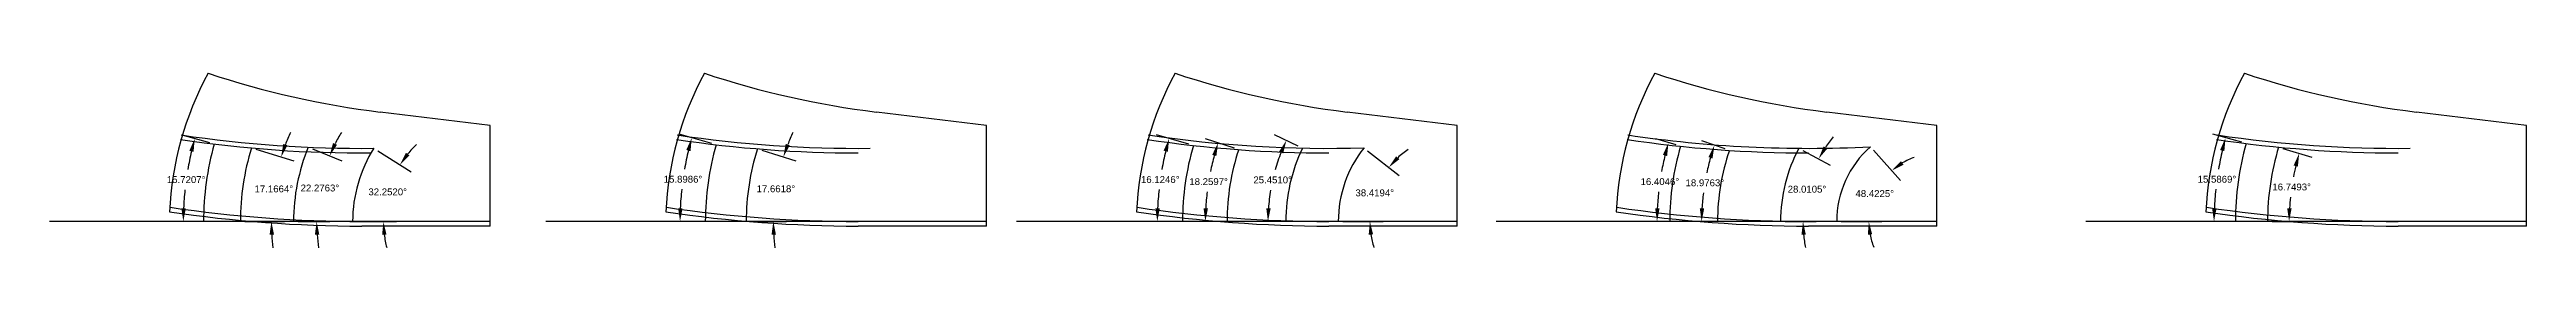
# Model space of a CAD drawing. Header units: inches. Extents: x 113.3 to 164.8, y -27 to 25.4.
# Drawn here: x 131.01 to 164.77, y -27.04 to -24.65 of the extents above; entities that cross this region are included whole.
import ezdxf

# ---------------------------------------------------------------- set-up
doc = ezdxf.new("R2010")
doc.units = ezdxf.units.IN
doc.header["$MEASUREMENT"] = 0
doc.header["$PDMODE"] = 35
doc.layers.get('Defpoints').update_dxf_attribs({"color": 10})
doc.styles.get("Standard").update_dxf_attribs({"font": 'arial.ttf'})
doc.dimstyles.get("Standard").update_dxf_attribs({"dimtxt": 0.09375, "dimasz": 0.18, "dimexe": 0.18, "dimexo": 0.0625, "dimgap": 0.09, "dimtad": 0, "dimtih": 1, "dimtoh": 1, "dimdec": 4, "dimzin": 0, "dimdsep": 46, "dimtxsty": 'Standard', "dimcen": 0.09, "dimadec": 4, "dimazin": 0, "dimtfac": 1, "dimtdec": 4, "dimtofl": 0, "dimtmove": 0, "dimatfit": 3, "dimfxl": 1, "dimtolj": 1, "dimtzin": 0, "dimarcsym": 0})

msp = doc.modelspace()

# ---------------------------------------------------------------- blocks, each defined once
blk = doc.blocks.new('*D447')
at = {"color": 0, "lineweight": -2, "transparency": 16777216}
for p, q in [((133.822, -25.694), (134.338, -25.854)), ((133.673, -26.681), (134.214, -26.681))]:
    blk.add_line(p, q, dxfattribs=at)
for start, end in [(155.917, 159.3753), (183.4583, 186.9166)]:
    blk.add_arc((137.016, -26.681), 2.983, start, end, dxfattribs=at)
at = {"color": 0, "transparency": 16777216}
for points in [[(134.253, -25.64), (134.196, -25.621), (134.166, -25.801)], [(134.009, -26.862), (134.069, -26.86), (134.034, -26.681)]]:
    blk.add_solid(points, dxfattribs=at)
at = {"layer": 'Defpoints', "color": 0, "transparency": 16777216}
for p in [(133.762, -25.676), (134.093, -26.089), (133.611, -26.681), (137.016, -26.681)]:
    blk.add_point(p, dxfattribs=at)
at = {"color": 0, "transparency": 16777216, "insert": (134.067, -26.236), "char_height": 0.09375, "attachment_point": 5}
blk.add_mtext('\\A1;17.1664°', dxfattribs=at)
blk = doc.blocks.new('*D448')
at = {"color": 0, "lineweight": -2, "transparency": 16777216}
for p, q in [((133.195, -25.606), (132.816, -25.499)), ((133.046, -26.681), (132.653, -26.681))]:
    blk.add_line(p, q, dxfattribs=at)
for start, end in [(166.7447, 170.2288), (174.0417, 177.5346)]:
    blk.add_arc((137.016, -26.681), 4.183, start, end, dxfattribs=at)
at = {"color": 0, "transparency": 16777216}
for points in [[(132.915, -25.714), (132.973, -25.729), (132.989, -25.548)], [(132.867, -26.502), (132.807, -26.501), (132.833, -26.681)]]:
    blk.add_solid(points, dxfattribs=at)
at = {"layer": 'Defpoints', "color": 0, "transparency": 16777216}
for p in [(133.255, -25.622), (132.903, -25.92), (133.109, -26.681), (137.016, -26.681)]:
    blk.add_point(p, dxfattribs=at)
at = {"color": 0, "transparency": 16777216, "insert": (132.872, -26.109), "char_height": 0.09375, "attachment_point": 5}
blk.add_mtext('\\A1;15.7207°', dxfattribs=at)
blk = doc.blocks.new('*D449')
at = {"color": 0, "lineweight": -2, "transparency": 16777216}
for p, q in [((134.594, -25.689), (134.993, -25.852)), ((134.398, -26.681), (134.83, -26.681))]:
    blk.add_line(p, q, dxfattribs=at)
for start, end in [(149.0044, 153.364), (184.3596, 188.7193)]:
    blk.add_arc((137.016, -26.681), 2.366, start, end, dxfattribs=at)
at = {"color": 0, "transparency": 16777216}
for points in [[(134.928, -25.633), (134.874, -25.608), (134.827, -25.784)], [(134.627, -26.862), (134.687, -26.86), (134.65, -26.681)]]:
    blk.add_solid(points, dxfattribs=at)
at = {"layer": 'Defpoints', "color": 0, "transparency": 16777216}
for p in [(134.536, -25.665), (134.729, -26.075), (134.336, -26.681), (137.016, -26.681)]:
    blk.add_point(p, dxfattribs=at)
at = {"color": 0, "transparency": 16777216, "insert": (134.695, -26.224), "char_height": 0.09375, "attachment_point": 5}
blk.add_mtext('\\A1;22.2763°', dxfattribs=at)
blk = doc.blocks.new('*D450')
at = {"color": 0, "lineweight": -2, "transparency": 16777216}
for p, q in [((135.483, -25.714), (135.938, -26.001)), ((135.203, -26.681), (135.741, -26.681))]:
    blk.add_line(p, q, dxfattribs=at)
for start, end in [(133.5608, 140.6544), (187.0936, 194.1872)]:
    blk.add_arc((137.016, -26.681), 1.455, start, end, dxfattribs=at)
at = {"color": 0, "transparency": 16777216}
for points in [[(135.915, -25.776), (135.867, -25.741), (135.786, -25.905)], [(135.543, -26.863), (135.602, -26.859), (135.561, -26.681)]]:
    blk.add_solid(points, dxfattribs=at)
at = {"layer": 'Defpoints', "color": 0, "transparency": 16777216}
for p in [(135.43, -25.68), (135.663, -26.148), (135.141, -26.681), (137.016, -26.681)]:
    blk.add_point(p, dxfattribs=at)
at = {"color": 0, "transparency": 16777216, "insert": (135.619, -26.277), "char_height": 0.09375, "attachment_point": 5}
blk.add_mtext('\\A1;32.2520°', dxfattribs=at)
blk = doc.blocks.new('*D451')
at = {"color": 0, "lineweight": -2, "transparency": 16777216}
for p, q in [((140.719, -25.706), (141.184, -25.854)), ((140.568, -26.681), (141.055, -26.681))]:
    blk.add_line(p, q, dxfattribs=at)
for start, end in [(155.2369, 158.7875), (183.5506, 187.1013)]:
    blk.add_arc((143.78, -26.681), 2.905, start, end, dxfattribs=at)
at = {"color": 0, "transparency": 16777216}
for points in [[(141.1, -25.64), (141.044, -25.62), (141.012, -25.8)], [(140.851, -26.862), (140.911, -26.86), (140.875, -26.681)]]:
    blk.add_solid(points, dxfattribs=at)
at = {"layer": 'Defpoints', "color": 0, "transparency": 16777216}
for p in [(140.659, -25.687), (140.936, -26.088), (140.505, -26.681), (143.78, -26.681)]:
    blk.add_point(p, dxfattribs=at)
at = {"color": 0, "transparency": 16777216, "insert": (140.91, -26.235), "char_height": 0.09375, "attachment_point": 5}
blk.add_mtext('\\A1;17.6618°', dxfattribs=at)
blk = doc.blocks.new('*D452')
at = {"color": 0, "lineweight": -2, "transparency": 16777216}
for p, q in [((140.035, -25.614), (139.59, -25.488)), ((139.886, -26.681), (139.424, -26.681))]:
    blk.add_line(p, q, dxfattribs=at)
for start, end in [(166.5709, 170.1362), (173.9562, 177.5305)]:
    blk.add_arc((143.78, -26.681), 4.177, start, end, dxfattribs=at)
at = {"color": 0, "transparency": 16777216}
for points in [[(139.689, -25.704), (139.747, -25.719), (139.763, -25.537)], [(139.637, -26.502), (139.578, -26.501), (139.604, -26.681)]]:
    blk.add_solid(points, dxfattribs=at)
at = {"layer": 'Defpoints', "color": 0, "transparency": 16777216}
for p in [(140.095, -25.631), (139.675, -25.913), (139.948, -26.681), (143.78, -26.681)]:
    blk.add_point(p, dxfattribs=at)
at = {"color": 0, "transparency": 16777216, "insert": (139.644, -26.104), "char_height": 0.09375, "attachment_point": 5}
blk.add_mtext('\\A1;15.8986°', dxfattribs=at)
blk = doc.blocks.new('*D453')
at = {"color": 0, "lineweight": -2, "transparency": 16777216}
for p, q in [((146.54, -25.624), (146.097, -25.496)), ((146.391, -26.681), (145.929, -26.681))]:
    blk.add_line(p, q, dxfattribs=at)
for start, end in [(166.399, 169.9806), (173.8854, 177.4764)]:
    blk.add_arc((150.196, -26.681), 4.087, start, end, dxfattribs=at)
at = {"color": 0, "transparency": 16777216}
for points in [[(146.195, -25.712), (146.253, -25.728), (146.27, -25.546)], [(146.143, -26.502), (146.083, -26.501), (146.109, -26.681)]]:
    blk.add_solid(points, dxfattribs=at)
at = {"layer": 'Defpoints', "color": 0, "transparency": 16777216}
for p in [(146.6, -25.642), (146.181, -25.919), (146.453, -26.681), (150.196, -26.681)]:
    blk.add_point(p, dxfattribs=at)
at = {"color": 0, "transparency": 16777216, "insert": (146.149, -26.108), "char_height": 0.09375, "attachment_point": 5}
blk.add_mtext('\\A1;16.1246°', dxfattribs=at)
blk = doc.blocks.new('*D454')
at = {"color": 0, "lineweight": -2, "transparency": 16777216}
for p, q in [((147.159, -25.679), (146.766, -25.55)), ((146.997, -26.681), (146.584, -26.681))]:
    blk.add_line(p, q, dxfattribs=at)
for start, end in [(164.746, 168.5304), (173.1946, 176.9943)]:
    blk.add_arc((150.196, -26.681), 3.432, start, end, dxfattribs=at)
at = {"color": 0, "transparency": 16777216}
for points in [[(146.857, -25.77), (146.914, -25.787), (146.937, -25.606)], [(146.799, -26.502), (146.739, -26.5), (146.764, -26.681)]]:
    blk.add_solid(points, dxfattribs=at)
at = {"layer": 'Defpoints', "color": 0, "transparency": 16777216}
for p in [(146.842, -25.958), (147.218, -25.699), (147.06, -26.681), (150.196, -26.681)]:
    blk.add_point(p, dxfattribs=at)
at = {"color": 0, "transparency": 16777216, "insert": (146.808, -26.137), "char_height": 0.09375, "attachment_point": 5}
blk.add_mtext('\\A1;18.2597°', dxfattribs=at)
blk = doc.blocks.new('*D455')
at = {"color": 0, "lineweight": -2, "transparency": 16777216}
for p, q in [((148.03, -25.65), (147.705, -25.496)), ((147.797, -26.681), (147.437, -26.681))]:
    blk.add_line(p, q, dxfattribs=at)
for start, end in [(158.5493, 164.1127), (170.3973, 175.9996)]:
    blk.add_arc((150.196, -26.681), 2.579, start, end, dxfattribs=at)
at = {"color": 0, "transparency": 16777216}
for points in [[(147.768, -25.726), (147.824, -25.75), (147.868, -25.573)], [(147.654, -26.502), (147.594, -26.5), (147.617, -26.681)]]:
    blk.add_solid(points, dxfattribs=at)
at = {"layer": 'Defpoints', "color": 0, "transparency": 16777216}
for p in [(147.73, -25.929), (148.087, -25.677), (147.86, -26.681), (150.196, -26.681)]:
    blk.add_point(p, dxfattribs=at)
at = {"color": 0, "transparency": 16777216, "insert": (147.681, -26.113), "char_height": 0.09375, "attachment_point": 5}
blk.add_mtext('\\A1;25.4510°', dxfattribs=at)
blk = doc.blocks.new('*D456')
at = {"color": 0, "lineweight": -2, "transparency": 16777216}
for p, q in [((153.181, -25.635), (152.903, -25.553)), ((153.03, -26.681), (152.74, -26.681))]:
    blk.add_line(p, q, dxfattribs=at)
for start, end in [(166.2999, 169.6991), (173.8853, 177.2955)]:
    blk.add_arc((156.734, -26.681), 3.814, start, end, dxfattribs=at)
at = {"color": 0, "transparency": 16777216}
for points in [[(153, -25.77), (153.058, -25.786), (153.076, -25.604)], [(152.955, -26.502), (152.895, -26.5), (152.92, -26.681)]]:
    blk.add_solid(points, dxfattribs=at)
at = {"layer": 'Defpoints', "color": 0, "transparency": 16777216}
for p in [(153.241, -25.653), (152.99, -25.958), (153.092, -26.681), (156.734, -26.681)]:
    blk.add_point(p, dxfattribs=at)
at = {"color": 0, "transparency": 16777216, "insert": (152.959, -26.137), "char_height": 0.09375, "attachment_point": 5}
blk.add_mtext('\\A1;16.4046°', dxfattribs=at)
blk = doc.blocks.new('*D457')
at = {"color": 0, "lineweight": -2, "transparency": 16777216}
for p, q in [((153.848, -25.689), (153.532, -25.58)), ((153.682, -26.681), (153.348, -26.681))]:
    blk.add_line(p, q, dxfattribs=at)
for start, end in [(164.2405, 168.0036), (173.0018, 176.7832)]:
    blk.add_arc((156.734, -26.681), 3.206, start, end, dxfattribs=at)
at = {"color": 0, "transparency": 16777216}
for points in [[(153.62, -25.801), (153.677, -25.819), (153.702, -25.638)], [(153.563, -26.502), (153.503, -26.5), (153.528, -26.681)]]:
    blk.add_solid(points, dxfattribs=at)
at = {"layer": 'Defpoints', "color": 0, "transparency": 16777216}
for p in [(153.606, -25.979), (153.907, -25.709), (153.745, -26.681), (156.734, -26.681)]:
    blk.add_point(p, dxfattribs=at)
at = {"color": 0, "transparency": 16777216, "insert": (153.572, -26.153), "char_height": 0.09375, "attachment_point": 5}
blk.add_mtext('\\A1;18.9763°', dxfattribs=at)
blk = doc.blocks.new('*D458')
at = {"color": 0, "lineweight": -2, "transparency": 16777216}
for p, q in [((154.909, -25.71), (155.282, -25.909)), ((154.666, -26.681), (155.09, -26.681))]:
    blk.add_line(p, q, dxfattribs=at)
for start, end in [(140.6799, 146.3347), (185.6548, 191.3095)]:
    blk.add_arc((156.734, -26.681), 1.825, start, end, dxfattribs=at)
at = {"color": 0, "transparency": 16777216}
for points in [[(155.241, -25.685), (155.19, -25.654), (155.123, -25.824)], [(154.889, -26.862), (154.948, -26.859), (154.91, -26.681)]]:
    blk.add_solid(points, dxfattribs=at)
at = {"layer": 'Defpoints', "color": 0, "transparency": 16777216}
for p in [(154.853, -25.681), (155.006, -26.097), (154.604, -26.681), (156.734, -26.681)]:
    blk.add_point(p, dxfattribs=at)
at = {"color": 0, "transparency": 16777216, "insert": (154.964, -26.24), "char_height": 0.09375, "attachment_point": 5}
blk.add_mtext('\\A1;28.0105°', dxfattribs=at)
blk = doc.blocks.new('*D459')
at = {"color": 0, "lineweight": -2, "transparency": 16777216}
for p, q in [((161.452, -25.682), (161.845, -25.801)), ((161.305, -26.681), (161.715, -26.681))]:
    blk.add_line(p, q, dxfattribs=at)
for start, end in [(166.4387, 169.1483), (174.0867, 176.8119)]:
    blk.add_arc((164.771, -26.681), 3.235, start, end, dxfattribs=at)
at = {"color": 0, "transparency": 16777216}
for points in [[(161.597, -25.915), (161.655, -25.93), (161.673, -25.749)], [(161.57, -26.502), (161.51, -26.5), (161.535, -26.681)]]:
    blk.add_solid(points, dxfattribs=at)
at = {"layer": 'Defpoints', "color": 0, "transparency": 16777216}
for p in [(161.392, -25.664), (161.597, -26.055), (161.242, -26.681), (164.771, -26.681)]:
    blk.add_point(p, dxfattribs=at)
at = {"color": 0, "transparency": 16777216, "insert": (161.57, -26.21), "char_height": 0.09375, "attachment_point": 5}
blk.add_mtext('\\A1;16.7493°', dxfattribs=at)
blk = doc.blocks.new('*D460')
at = {"color": 0, "lineweight": -2, "transparency": 16777216}
for p, q in [((160.889, -25.598), (160.496, -25.489)), ((160.741, -26.681), (160.332, -26.681))]:
    blk.add_line(p, q, dxfattribs=at)
for start, end in [(166.8352, 170.3297), (174.075, 177.5779)]:
    blk.add_arc((164.771, -26.681), 4.258, start, end, dxfattribs=at)
at = {"color": 0, "transparency": 16777216}
for points in [[(160.595, -25.704), (160.653, -25.719), (160.669, -25.537)], [(160.546, -26.502), (160.486, -26.501), (160.512, -26.681)]]:
    blk.add_solid(points, dxfattribs=at)
at = {"layer": 'Defpoints', "color": 0, "transparency": 16777216}
for p in [(160.949, -25.615), (160.582, -25.913), (160.803, -26.681), (164.771, -26.681)]:
    blk.add_point(p, dxfattribs=at)
at = {"color": 0, "transparency": 16777216, "insert": (160.552, -26.104), "char_height": 0.09375, "attachment_point": 5}
blk.add_mtext('\\A1;15.5869°', dxfattribs=at)
blk = doc.blocks.new('*D461')
at = {"color": 0, "lineweight": -2, "transparency": 16777216}
for p, q in [((148.975, -25.713), (149.405, -26.054)), ((148.638, -26.681), (149.187, -26.681))]:
    blk.add_line(p, q, dxfattribs=at)
for start, end in [(124.2222, 132.9014), (188.6792, 197.3584)]:
    blk.add_arc((150.196, -26.681), 1.189, start, end, dxfattribs=at)
at = {"color": 0, "transparency": 16777216}
for points in [[(149.408, -25.83), (149.364, -25.79), (149.264, -25.942)], [(148.99, -26.863), (149.05, -26.858), (149.007, -26.681)]]:
    blk.add_solid(points, dxfattribs=at)
at = {"layer": 'Defpoints', "color": 0, "transparency": 16777216}
for p in [(148.926, -25.674), (149.123, -26.167), (148.576, -26.681), (150.196, -26.681)]:
    blk.add_point(p, dxfattribs=at)
at = {"color": 0, "transparency": 16777216, "insert": (149.073, -26.29), "char_height": 0.09375, "attachment_point": 5}
blk.add_mtext('\\A1;38.4194°', dxfattribs=at)
blk = doc.blocks.new('*D462')
at = {"color": 0, "lineweight": -2, "transparency": 16777216}
for p, q in [((155.87, -25.707), (156.238, -26.121)), ((155.431, -26.681), (155.986, -26.681))]:
    blk.add_line(p, q, dxfattribs=at)
for start, end in [(109.3217, 120.4496), (191.1279, 202.2558)]:
    blk.add_arc((156.734, -26.681), 0.928, start, end, dxfattribs=at)
at = {"color": 0, "transparency": 16777216}
for points in [[(156.281, -25.905), (156.246, -25.857), (156.118, -25.987)], [(155.794, -26.863), (155.853, -26.857), (155.806, -26.681)]]:
    blk.add_solid(points, dxfattribs=at)
at = {"layer": 'Defpoints', "color": 0, "transparency": 16777216}
for p in [(155.828, -25.66), (155.949, -26.185), (155.369, -26.681), (156.734, -26.681)]:
    blk.add_point(p, dxfattribs=at)
at = {"color": 0, "transparency": 16777216, "insert": (155.888, -26.3), "char_height": 0.09375, "attachment_point": 5}
blk.add_mtext('\\A1;48.4225°', dxfattribs=at)

# ---------------------------------------------------------------- dimensions: what is measured, and where the dimension line sits
for base, center, p1, p2, picture, middle in [((132.90251, -25.92018), (137.01615, -26.68115), (133.25502, -25.62248), (133.10887, -26.68115), '*D448', (132.87202, -26.10903)), ((134.09282, -26.08935), (137.01615, -26.68115), (133.76229, -25.676), (133.61057, -26.68115), '*D447', (134.06692, -26.23601)), ((134.729006, -26.074687), (137.01615, -26.681151), (134.536018, -25.665171), (134.335988, -26.681151), '*D449', (134.694535, -26.224062)), ((135.662582, -26.147929), (137.01615, -26.681151), (135.430094, -25.680346), (135.140734, -26.681151), '*D450', (135.618582, -26.277076)), ((139.67488, -25.91292), (143.78025, -26.68115), (140.09501, -25.63148), (139.94844, -26.68115), '*D452', (139.64375, -26.10354)), ((140.93631, -26.08834), (143.78025, -26.68115), (140.65943, -25.68746), (140.50505, -26.68115), '*D451', (140.90962, -26.23517)), ((146.18065, -25.91884), (150.19598, -26.68115), (146.60038, -25.64166), (146.45314, -26.68115), '*D453', (146.14933, -26.10794)), ((146.84152, -25.95754), (150.19598, -26.68115), (147.2179, -25.69857), (147.06, -26.68115), '*D454', (146.80784, -26.13665)), ((147.729638, -25.928649), (150.195985, -26.681151), (148.086695, -25.677283), (147.859994, -26.681151), '*D455', (147.680734, -26.113137)), ((152.98968, -25.95761), (156.73419, -26.68115), (153.24074, -25.65267), (153.09249, -26.68115), '*D456', (152.95943, -26.13705)), ((153.60554, -25.9789), (156.73419, -26.68115), (153.907, -25.70898), (153.74452, -26.68115), '*D457', (153.57156, -26.15258)), ((155.005685, -26.096969), (156.734191, -26.681151), (154.853333, -25.680638), (154.603779, -26.681151), '*D458', (154.963874, -26.239589)), ((160.58228, -25.91308), (164.77074, -26.68115), (160.94896, -25.61503), (160.80304, -26.68115), '*D460', (160.55177, -26.10371)), ((149.123454, -26.166983), (150.195985, -26.681151), (148.926454, -25.674233), (148.575617, -26.681151), '*D461', (149.072802, -26.289804)), ((155.94942, -26.18539), (156.73419, -26.68115), (155.82811, -25.6598), (155.36885, -26.68115), '*D462', (155.88759, -26.30047)), ((161.59662, -26.0546), (164.77074, -26.68115), (161.39184, -25.66426), (161.24214, -26.68115), '*D459', (161.56988, -26.20993))]:
    dim = msp.add_angular_dim_3p(base=base, center=center, p1=p1, p2=p2, dimstyle='Standard')
    dim.commit()
    dim.dimension.update_dxf_attribs({"geometry": picture, "text_midpoint": middle})

# ---------------------------------------------------------------- linework, layer by layer
for p, q in [((137.01615, -25.36865), (135.51615, -25.18447)), ((143.78025, -25.36865), (142.28025, -25.18447)), ((150.19598, -25.36865), (148.69598, -25.18447)), ((156.73419, -25.36865), (155.23419, -25.18447)), ((164.77074, -25.36865), (163.27074, -25.18447)), ((137.01615, -26.68115), (137.01615, -25.36865)), ((143.78025, -26.68115), (143.78025, -25.36865)), ((150.19598, -26.68115), (150.19598, -25.36865)), ((156.73419, -26.68115), (156.73419, -25.36865)), ((164.77074, -26.68115), (164.77074, -25.36865)), ((137.01615, -26.74365), (135.26615, -26.74365)), ((137.01615, -26.74365), (137.01615, -26.68115)), ((143.78025, -26.74365), (142.03025, -26.74365)), ((143.78025, -26.74365), (143.78025, -26.68115)), ((150.19598, -26.74365), (148.44598, -26.74365)), ((150.19598, -26.74365), (150.19598, -26.68115)), ((156.73419, -26.74365), (154.98419, -26.74365)), ((156.73419, -26.74365), (156.73419, -26.68115)), ((164.77074, -26.74365), (163.02074, -26.74365)), ((164.77074, -26.74365), (164.77074, -26.68115))]:
    msp.add_line(p, q)
at = {"color": 1}
for p, q in [((137.01615, -26.68115), (131.00985, -26.68115)), ((143.78025, -26.68115), (137.77395, -26.68115)), ((150.19598, -26.68115), (144.18969, -26.68115)), ((156.73419, -26.68115), (150.7279, -26.68115)), ((164.77074, -26.68115), (158.76445, -26.68115))]:
    msp.add_line(p, q, dxfattribs=at)
for centre, radius, start, end in [((137.01615, -26.74365), 4.375, 151.472963, 177.451577), ((136.97858, -13.27392), 12, 251.50697, 263), ((143.78025, -26.74365), 4.375, 151.472963, 177.451577), ((143.74268, -13.27392), 12, 251.50697, 263), ((150.19598, -26.74365), 4.375, 151.472963, 177.451577), ((150.15842, -13.27392), 12, 251.50697, 263), ((156.73419, -26.74365), 4.375, 151.472963, 177.451577), ((156.69662, -13.27392), 12, 251.50697, 263), ((164.77074, -26.74365), 4.375, 151.472963, 177.451577), ((164.73317, -13.27392), 12, 251.50697, 263), ((135.26615, -8.99365), 16.75, 261.509608, 270.430989), ((135.26615, -8.99365), 16.6875, 261.509608, 270.562902), ((137.01615, -26.68115), 3.90728, 164.279268, 180), ((142.03025, -8.99365), 16.75, 261.509608, 270), ((142.03025, -8.99365), 16.6875, 261.509608, 270.562902), ((143.78025, -26.68115), 3.83181, 164.101389, 180), ((148.44598, -8.99365), 16.75, 261.509608, 270), ((148.44598, -8.99365), 16.6875, 261.509608, 271.649896), ((150.19598, -26.68115), 3.74284, 163.875402, 180), ((154.98419, -8.99365), 16.75, 261.509608, 270), ((154.98419, -8.99365), 16.6875, 261.509608, 272.898786), ((156.73419, -26.68115), 3.6417, 163.595421, 180), ((163.02074, -8.99365), 16.75, 261.509608, 270), ((163.02074, -8.99365), 16.6875, 261.509608, 270.562902), ((164.77074, -26.68115), 3.9677, 164.413056, 180), ((137.01615, -26.68115), 3.40558, 162.833624, 180), ((137.01615, -26.68115), 2.68016, 157.723651, 180), ((137.01615, -26.68115), 1.87542, 147.747977, 180), ((143.78025, -26.68115), 3.2752, 162.338194, 180), ((150.19598, -26.68115), 3.13599, 161.740332, 180), ((150.19598, -26.68115), 2.33599, 154.548951, 180), ((150.19598, -26.68115), 1.62037, 141.580592, 180), ((156.73419, -26.68115), 2.98967, 161.023694, 180), ((156.73419, -26.68115), 2.13041, 151.989472, 180), ((156.73419, -26.68115), 1.36534, 131.57753, 180), ((164.77074, -26.68115), 3.5286, 163.250651, 180), ((135.26615, -8.99365), 17.75, 261.509608, 270), ((135.26615, -8.99365), 17.6875, 261.509608, 270), ((142.03025, -8.99365), 17.75, 261.509608, 270), ((142.03025, -8.99365), 17.6875, 261.509608, 270), ((148.44598, -8.99365), 17.75, 261.509608, 270), ((148.44598, -8.99365), 17.6875, 261.509608, 270), ((154.98419, -8.99365), 17.75, 261.509608, 270), ((154.98419, -8.99365), 17.6875, 261.509608, 270), ((163.02074, -8.99365), 17.75, 261.509608, 270), ((163.02074, -8.99365), 17.6875, 261.509608, 270)]:
    msp.add_arc(centre, radius, start, end)

msp.set_redraw_order([(e.dxf.handle, doc.entitydb.next_handle()) for e in msp.query("TEXT MTEXT ATTDEF DIMENSION ARC_DIMENSION")])  # texts and dimensions are drawn at this point

doc.saveas('drawing.dxf')
